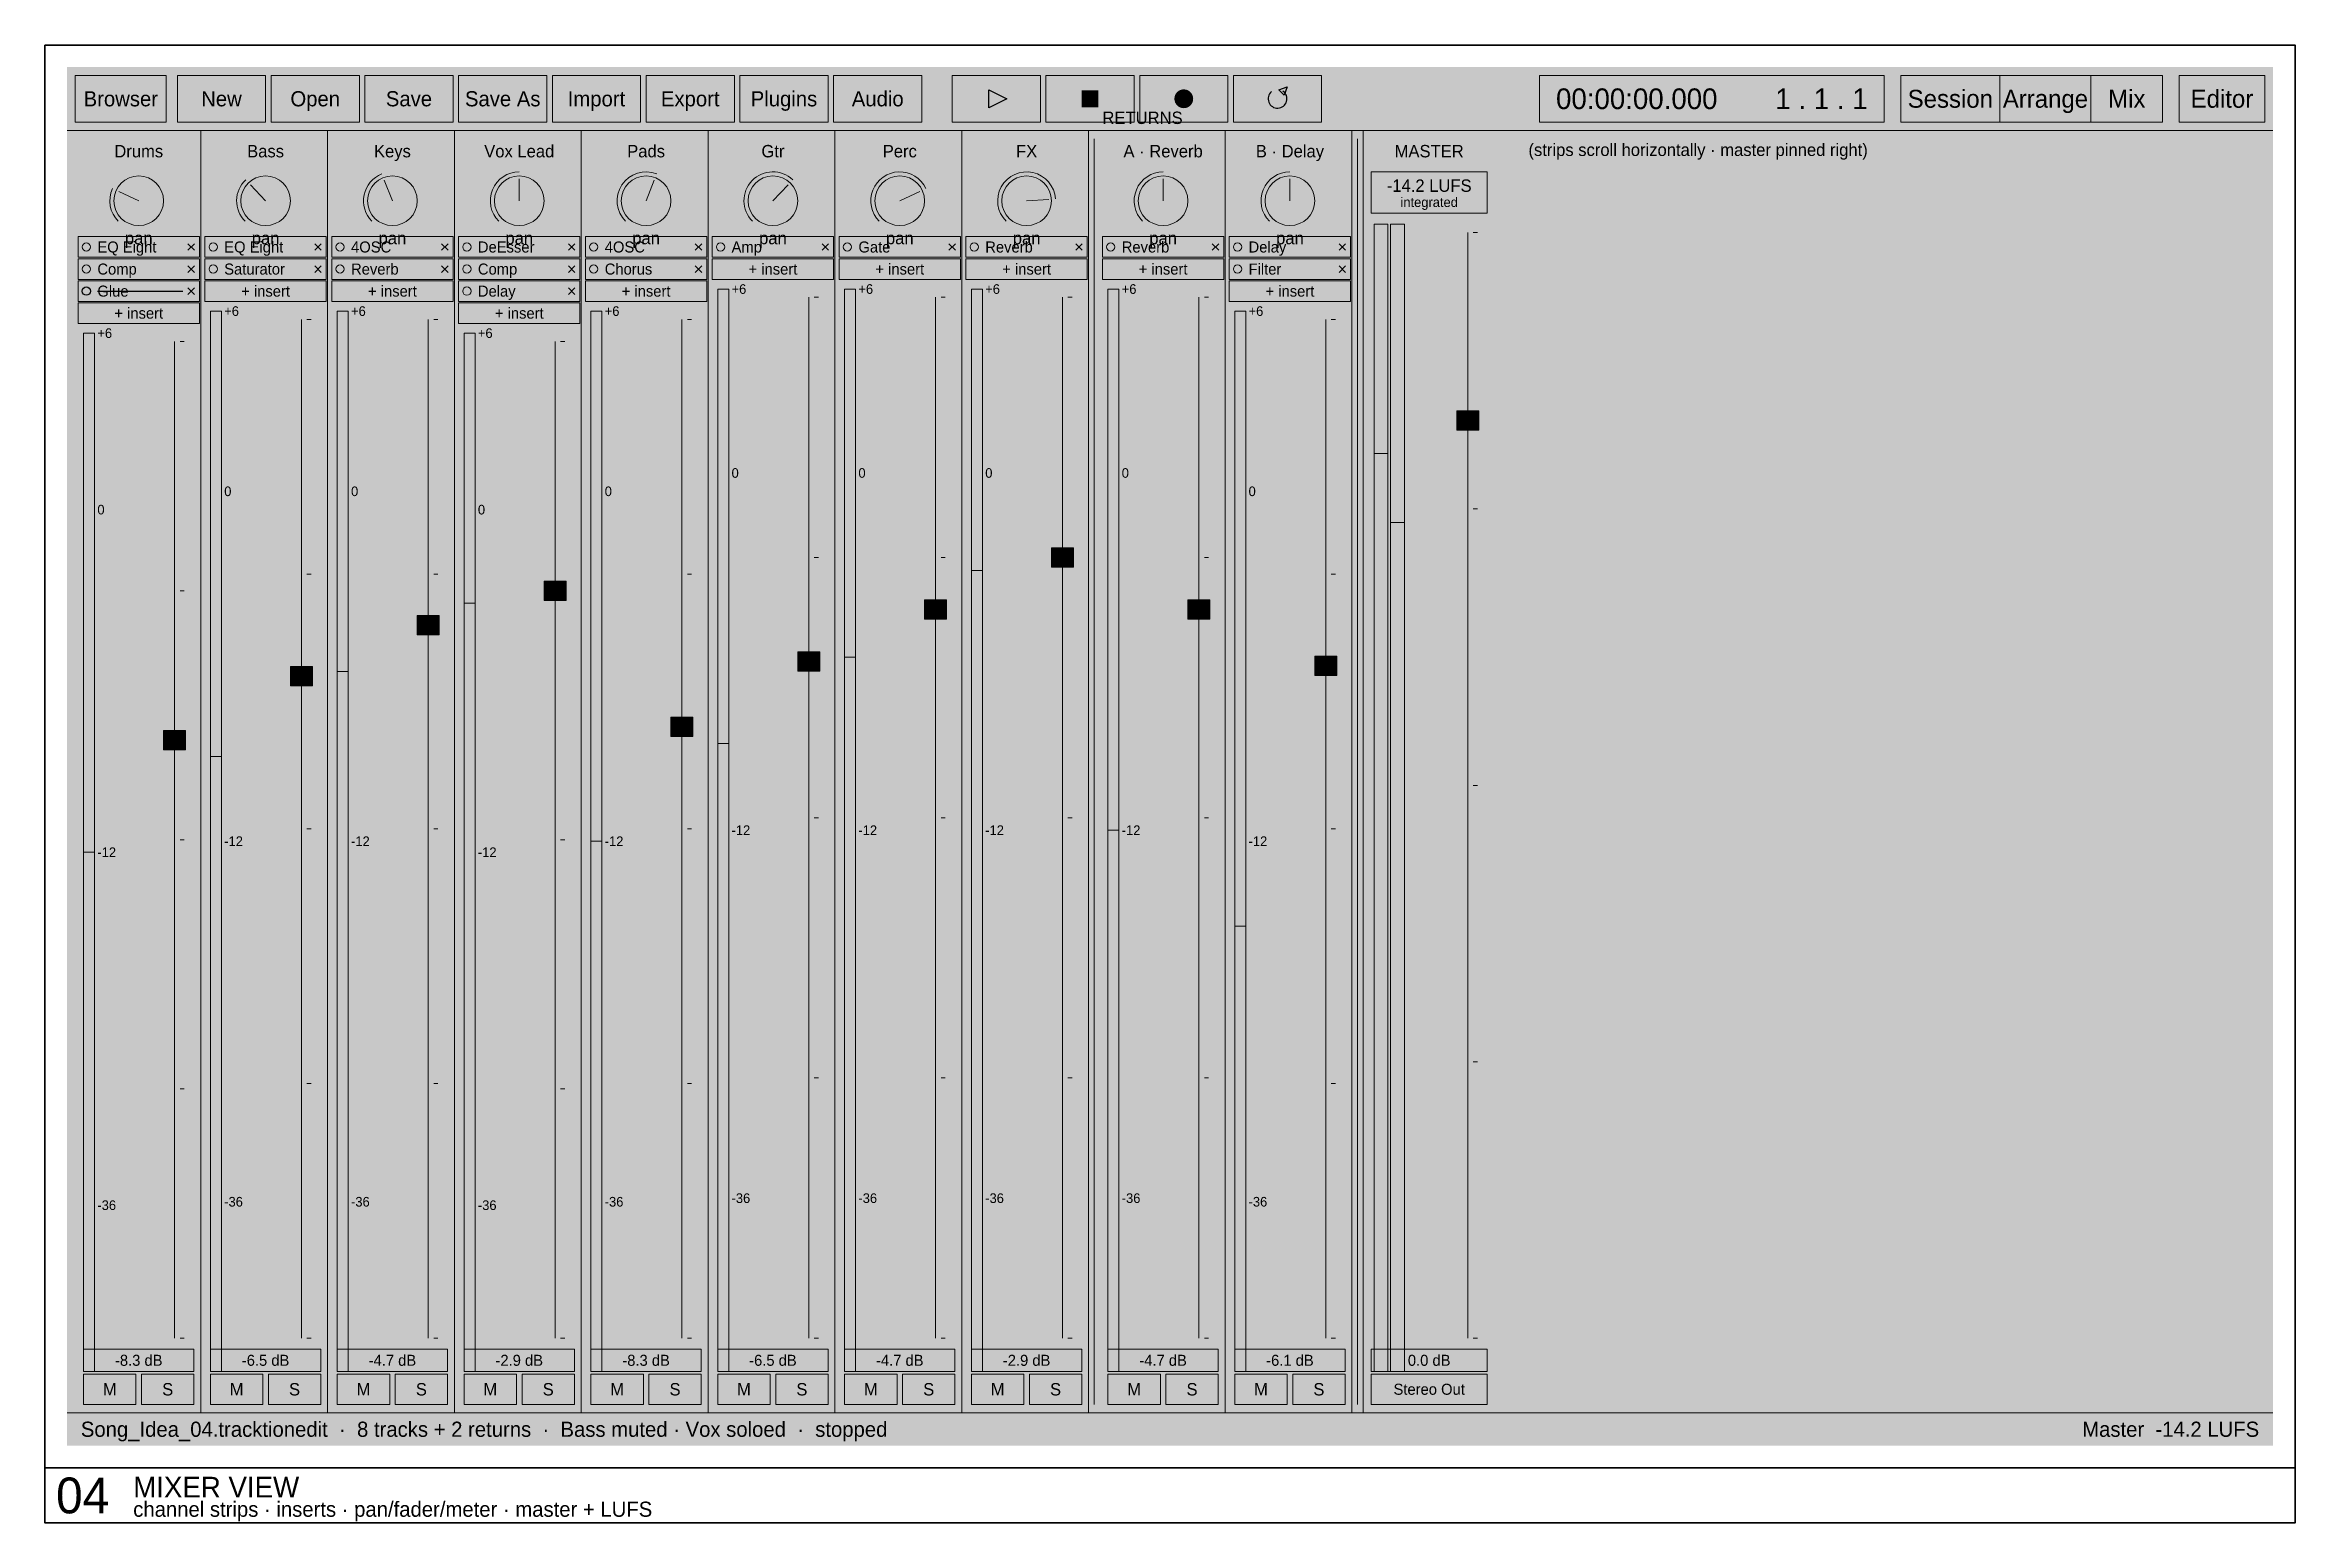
# Model space of a CAD drawing. Extents: x -16 to 3552, y -6016 to 16.
# Drawn here: x -16 to 1616, y -3536 to -2464 of the extents above; entities that cross this region are included whole.
import ezdxf
from ezdxf.enums import TextEntityAlignment as Align

# ---------------------------------------------------------------- set-up
doc = ezdxf.new("R2010")
doc.units = 0
for name, color, linetype, lineweight, true_color in [('FORGE-DIM', 7, 'Continuous', 9, 0x9aa2a8), ('FORGE-SHEET', 7, 'Continuous', 35, 0x9aa2a8), ('UI-ACCENT', 7, 'Continuous', 18, 0xe0902f), ('UI-CLIP', 7, 'Continuous', 13, 0x2d3135), ('UI-HAIRLINE', 7, 'Continuous', 9, 0x34383c), ('UI-RECORD', 7, 'Continuous', 18, 0xe24b4a)]:
    doc.layers.add(name, color=color, linetype=linetype, lineweight=lineweight, true_color=true_color)
for name, color, linetype, true_color in [('FORGE-TITLE', 7, 'Continuous', 0xd6d9dc), ('UI-METER', 7, 'Continuous', 0x57a963), ('UI-PANEL-BG', 7, 'Continuous', 0x232629), ('UI-RAISED', 7, 'Continuous', 0x2d3135), ('UI-SHELL-BG', 7, 'Continuous', 0x1a1c1e), ('UI-TEXT', 7, 'Continuous', 0xd6d9dc), ('UI-TEXT-SEC', 7, 'Continuous', 0x8a9095)]:
    doc.layers.add(name, color=color, linetype=linetype, true_color=true_color)

msp = doc.modelspace()

# ---------------------------------------------------------------- texts
at = {"layer": 'FORGE-DIM'}
msp.add_text('channel strips · inserts · pan/fader/meter · master + LUFS', height=11, dxfattribs=at).set_placement((48, -3526), align=Align.MIDDLE_LEFT)
at = {"layer": 'FORGE-TITLE'}
for s, height, p in [('04', 26, (-8, -3516)), ('MIXER VIEW', 15, (48, -3510))]:
    msp.add_text(s, height=height, dxfattribs=at).set_placement(p, align=Align.MIDDLE_LEFT)
at = {"layer": 'UI-ACCENT'}
msp.add_text('1 . 1 . 1', height=15, dxfattribs=at).set_placement((1306, -2503), align=Align.MIDDLE_RIGHT)
for s, height, p in [('MASTER', 9, (988, -2541)), ('+ insert', 8, (512, -2626.5)), ('+ insert', 8, (604, -2626.5)), ('+ insert', 8, (696, -2626.5)), ('+ insert', 8, (795, -2626.5)), ('+ insert', 8, (144, -2642.5)), ('+ insert', 8, (236, -2642.5)), ('+ insert', 8, (420, -2642.5)), ('+ insert', 8, (887, -2642.5)), ('+ insert', 8, (52, -2658.5)), ('+ insert', 8, (328, -2658.5))]:
    msp.add_text(s, height=height, dxfattribs=at).set_placement(p, align=Align.MIDDLE_CENTER)
at = {"layer": 'UI-TEXT'}
for s, height, p in [('Plugins', 11, (520, -2503)), ('Audio', 11, (588, -2503)), ('Session', 13, (1366, -2503)), ('Arrange', 13, (1435, -2503)), ('Editor', 13, (1563, -2503)), ('Browser', 11, (39, -2503)), ('New', 11, (112, -2503)), ('Open', 11, (180, -2503)), ('Save', 11, (248, -2503)), ('Save As', 11, (316, -2503)), ('Import', 11, (384, -2503)), ('Export', 11, (452, -2503)), ('Drums', 9, (52, -2541)), ('Bass', 9, (144, -2541)), ('Keys', 9, (236, -2541)), ('Vox Lead', 9, (328, -2541)), ('Pads', 9, (420, -2541)), ('Gtr', 9, (512, -2541)), ('Perc', 9, (604, -2541)), ('FX', 9, (696, -2541)), ('A · Reverb', 9, (795, -2541)), ('B · Delay', 9, (887, -2541)), ('-14.2 LUFS', 9, (988, -2566)), ('-8.3 dB', 8, (52, -3418)), ('-6.5 dB', 8, (144, -3418)), ('-4.7 dB', 8, (236, -3418)), ('-2.9 dB', 8, (328, -3418)), ('-8.3 dB', 8, (420, -3418)), ('-6.5 dB', 8, (512, -3418)), ('-4.7 dB', 8, (604, -3418)), ('-2.9 dB', 8, (696, -3418)), ('-4.7 dB', 8, (795, -3418)), ('-6.1 dB', 8, (887, -3418)), ('0.0 dB', 8, (988, -3418)), ('M', 9, (31, -3439)), ('S', 9, (73, -3439)), ('S', 9, (165, -3439)), ('M', 9, (215, -3439)), ('S', 9, (257, -3439)), ('M', 9, (307, -3439)), ('M', 9, (399, -3439)), ('S', 9, (441, -3439)), ('M', 9, (491, -3439)), ('S', 9, (533, -3439)), ('M', 9, (583, -3439)), ('S', 9, (625, -3439)), ('M', 9, (675, -3439)), ('S', 9, (717, -3439)), ('M', 9, (774, -3439)), ('S', 9, (816, -3439)), ('M', 9, (866, -3439)), ('S', 9, (908, -3439)), ('Stereo Out', 8, (988, -3439))]:
    msp.add_text(s, height=height, dxfattribs=at).set_placement(p, align=Align.MIDDLE_CENTER)
for s, height, p in [('00:00:00.000', 15, (1080, -2503)), ('EQ Eight', 8, (22, -2610.5)), ('EQ Eight', 8, (114, -2610.5)), ('4OSC', 8, (206, -2610.5)), ('DeEsser', 8, (298, -2610.5)), ('4OSC', 8, (390, -2610.5)), ('Amp', 8, (482, -2610.5)), ('Gate', 8, (574, -2610.5)), ('Reverb', 8, (666, -2610.5)), ('Reverb', 8, (765, -2610.5)), ('Delay', 8, (857, -2610.5)), ('Comp', 8, (22, -2626.5)), ('Saturator', 8, (114, -2626.5)), ('Reverb', 8, (206, -2626.5)), ('Comp', 8, (298, -2626.5)), ('Chorus', 8, (390, -2626.5)), ('Filter', 8, (857, -2626.5)), ('Delay', 8, (298, -2642.5))]:
    msp.add_text(s, height=height, dxfattribs=at).set_placement(p, align=Align.MIDDLE_LEFT)
at = {"layer": 'UI-TEXT', "true_color": 0x241600}
for s, height, p in [('Mix', 13, (1494, -2503)), ('M', 9, (123, -3439)), ('S', 9, (349, -3439))]:
    msp.add_text(s, height=height, dxfattribs=at).set_placement(p, align=Align.MIDDLE_CENTER)
at = {"layer": 'UI-TEXT-SEC'}
msp.add_text('RETURNS', height=9, dxfattribs=at).set_placement((751, -2524), align=Align.BOTTOM_LEFT)
for s, height, p in [('(strips scroll horizontally · master pinned right)', 9, (1060, -2540)), ('Glue', 8, (22, -2642.5)), ('+6', 7, (482, -2641)), ('+6', 7, (574, -2641)), ('+6', 7, (666, -2641)), ('+6', 7, (765, -2641)), ('+6', 7, (114, -2657)), ('+6', 7, (206, -2657)), ('+6', 7, (390, -2657)), ('+6', 7, (857, -2657)), ('+6', 7, (22, -2673)), ('+6', 7, (298, -2673)), ('0', 7, (482, -2774.4)), ('0', 7, (574, -2774.4)), ('0', 7, (666, -2774.4)), ('0', 7, (765, -2774.4)), ('0', 7, (114, -2787.7)), ('0', 7, (206, -2787.7)), ('0', 7, (390, -2787.7)), ('0', 7, (857, -2787.7)), ('0', 7, (22, -2801)), ('0', 7, (298, -2801)), ('-12', 7, (482, -3033.5)), ('-12', 7, (574, -3033.5)), ('-12', 7, (666, -3033.5)), ('-12', 7, (765, -3033.5)), ('-12', 7, (22, -3049.5)), ('-12', 7, (114, -3041.5)), ('-12', 7, (206, -3041.5)), ('-12', 7, (298, -3049.5)), ('-12', 7, (390, -3041.5)), ('-12', 7, (857, -3041.5)), ('-36', 7, (22, -3305.5)), ('-36', 7, (114, -3303)), ('-36', 7, (206, -3303)), ('-36', 7, (298, -3305.5)), ('-36', 7, (390, -3303)), ('-36', 7, (482, -3300.4)), ('-36', 7, (574, -3300.4)), ('-36', 7, (666, -3300.4)), ('-36', 7, (765, -3300.4)), ('-36', 7, (857, -3303)), ('Song_Idea_04.tracktionedit  ·  8 tracks + 2 returns  ·  Bass muted · Vox soloed  ·  stopped', 11, (10, -3468))]:
    msp.add_text(s, height=height, dxfattribs=at).set_placement(p, align=Align.MIDDLE_LEFT)
for s, height, p in [('integrated', 7, (988, -2578)), ('pan', 9, (52, -2604)), ('pan', 9, (144, -2604)), ('pan', 9, (236, -2604)), ('pan', 9, (328, -2604)), ('pan', 9, (420, -2604)), ('pan', 9, (512, -2604)), ('pan', 9, (604, -2604)), ('pan', 9, (696, -2604)), ('pan', 9, (795, -2604)), ('pan', 9, (887, -2604))]:
    msp.add_text(s, height=height, dxfattribs=at).set_placement(p, align=Align.MIDDLE_CENTER)
msp.add_text('Master  -14.2 LUFS', height=11, dxfattribs=at).set_placement((1590, -3468), align=Align.MIDDLE_RIGHT)

# ---------------------------------------------------------------- hatches: boundary and pattern name
at = {"layer": 'UI-ACCENT'}
h = msp.add_hatch(color=256, dxfattribs=at)
h.dxf.hatch_style = 1
h.paths.add_polyline_path([(1468, -2486), (1520, -2486), (1520, -2520), (1468, -2520)])
h = msp.add_hatch(color=256, dxfattribs=at)
h.dxf.hatch_style = 1
h.paths.add_polyline_path([(104, -3428), (142, -3428), (142, -3450), (104, -3450)])
h = msp.add_hatch(color=256, dxfattribs=at)
h.dxf.hatch_style = 1
h.paths.add_polyline_path([(330, -3428), (368, -3428), (368, -3450), (330, -3450)])
at = {"layer": 'UI-CLIP', "true_color": 0xc86e3c}
h = msp.add_hatch(color=7, dxfattribs=at)
h.dxf.hatch_style = 1
h.paths.add_polyline_path([(6, -2526), (98, -2526), (98, -2531), (6, -2531)])
at = {"layer": 'UI-CLIP', "true_color": 0x4e9aa6}
h = msp.add_hatch(color=7, dxfattribs=at)
h.dxf.hatch_style = 1
h.paths.add_polyline_path([(98, -2526), (190, -2526), (190, -2531), (98, -2531)])
at = {"layer": 'UI-CLIP', "true_color": 0x9a6fb0}
h = msp.add_hatch(color=7, dxfattribs=at)
h.dxf.hatch_style = 1
h.paths.add_polyline_path([(190, -2526), (282, -2526), (282, -2531), (190, -2531)])
at = {"layer": 'UI-CLIP', "true_color": 0x6fa855}
h = msp.add_hatch(color=7, dxfattribs=at)
h.dxf.hatch_style = 1
h.paths.add_polyline_path([(282, -2526), (374, -2526), (374, -2531), (282, -2531)])
at = {"layer": 'UI-CLIP', "true_color": 0xc95b6b}
h = msp.add_hatch(color=7, dxfattribs=at)
h.dxf.hatch_style = 1
h.paths.add_polyline_path([(374, -2526), (466, -2526), (466, -2531), (374, -2531)])
at = {"layer": 'UI-CLIP', "true_color": 0x5a86c4}
h = msp.add_hatch(color=7, dxfattribs=at)
h.dxf.hatch_style = 1
h.paths.add_polyline_path([(466, -2526), (558, -2526), (558, -2531), (466, -2531)])
at = {"layer": 'UI-CLIP', "true_color": 0xb7a04a}
h = msp.add_hatch(color=7, dxfattribs=at)
h.dxf.hatch_style = 1
h.paths.add_polyline_path([(558, -2526), (650, -2526), (650, -2531), (558, -2531)])
at = {"layer": 'UI-CLIP', "true_color": 0x7c8a95}
h = msp.add_hatch(color=7, dxfattribs=at)
h.dxf.hatch_style = 1
h.paths.add_polyline_path([(650, -2526), (742, -2526), (742, -2531), (650, -2531)])
h = msp.add_hatch(color=7, dxfattribs=at)
h.dxf.hatch_style = 1
h.paths.add_polyline_path([(749, -2526), (841, -2526), (841, -2531), (749, -2531)])
at = {"layer": 'UI-CLIP', "true_color": 0x5a86c4}
h = msp.add_hatch(color=7, dxfattribs=at)
h.dxf.hatch_style = 1
h.paths.add_polyline_path([(841, -2526), (933, -2526), (933, -2531), (841, -2531)])
at = {"layer": 'UI-CLIP', "true_color": 0xe0902f}
h = msp.add_hatch(color=7, dxfattribs=at)
h.dxf.hatch_style = 1
h.paths.add_polyline_path([(940, -2526), (1036, -2526), (1036, -2531), (940, -2531)])
at = {"layer": 'UI-METER', "true_color": 0x57a963}
h = msp.add_hatch(color=7, dxfattribs=at)
h.dxf.hatch_style = 1
h.paths.add_polyline_path([(949, -2876.9), (957, -2876.9), (957, -3426), (949, -3426)])
h = msp.add_hatch(color=7, dxfattribs=at)
h.dxf.hatch_style = 1
h.paths.add_polyline_path([(657, -2907.9), (663, -2907.9), (663, -3426), (657, -3426)])
h = msp.add_hatch(color=7, dxfattribs=at)
h.dxf.hatch_style = 1
h.paths.add_polyline_path([(289, -2929), (295, -2929), (295, -3426), (289, -3426)])
h = msp.add_hatch(color=7, dxfattribs=at)
h.dxf.hatch_style = 1
h.paths.add_polyline_path([(961, -2926.8), (969, -2926.8), (969, -3426), (961, -3426)])
h = msp.add_hatch(color=7, dxfattribs=at)
h.dxf.hatch_style = 1
h.paths.add_polyline_path([(565, -3002.1), (571, -3002.1), (571, -3426), (565, -3426)])
h = msp.add_hatch(color=7, dxfattribs=at)
h.dxf.hatch_style = 1
h.paths.add_polyline_path([(197, -3010.7), (203, -3010.7), (203, -3426), (197, -3426)])
h = msp.add_hatch(color=7, dxfattribs=at)
h.dxf.hatch_style = 1
h.paths.add_polyline_path([(473, -3096.3), (479, -3096.3), (479, -3426), (473, -3426)])
h = msp.add_hatch(color=7, dxfattribs=at)
h.dxf.hatch_style = 1
h.paths.add_polyline_path([(105, -3103), (111, -3103), (111, -3426), (105, -3426)])
h = msp.add_hatch(color=7, dxfattribs=at)
h.dxf.hatch_style = 1
h.paths.add_polyline_path([(381, -3195.3), (387, -3195.3), (387, -3426), (381, -3426)])
h = msp.add_hatch(color=7, dxfattribs=at)
h.dxf.hatch_style = 1
h.paths.add_polyline_path([(756, -3190.5), (762, -3190.5), (762, -3426), (756, -3426)])
h = msp.add_hatch(color=7, dxfattribs=at)
h.dxf.hatch_style = 1
h.paths.add_polyline_path([(13, -3200.1), (19, -3200.1), (19, -3426), (13, -3426)])
h = msp.add_hatch(color=7, dxfattribs=at)
h.dxf.hatch_style = 1
h.paths.add_polyline_path([(848, -3241.4), (854, -3241.4), (854, -3426), (848, -3426)])
at = {"layer": 'UI-PANEL-BG'}
h = msp.add_hatch(color=256, dxfattribs=at)
h.dxf.hatch_style = 1
h.paths.add_polyline_path([(0, -2480), (1600, -2480), (1600, -2526), (0, -2526)])
h = msp.add_hatch(color=256, dxfattribs=at)
h.dxf.hatch_style = 1
h.paths.add_polyline_path([(6, -2531), (98, -2531), (98, -2551), (6, -2551)])
h = msp.add_hatch(color=256, dxfattribs=at)
h.dxf.hatch_style = 1
h.paths.add_polyline_path([(98, -2531), (190, -2531), (190, -2551), (98, -2551)])
h = msp.add_hatch(color=256, dxfattribs=at)
h.dxf.hatch_style = 1
h.paths.add_polyline_path([(190, -2531), (282, -2531), (282, -2551), (190, -2551)])
h = msp.add_hatch(color=256, dxfattribs=at)
h.dxf.hatch_style = 1
h.paths.add_polyline_path([(282, -2531), (374, -2531), (374, -2551), (282, -2551)])
h = msp.add_hatch(color=256, dxfattribs=at)
h.dxf.hatch_style = 1
h.paths.add_polyline_path([(374, -2531), (466, -2531), (466, -2551), (374, -2551)])
h = msp.add_hatch(color=256, dxfattribs=at)
h.dxf.hatch_style = 1
h.paths.add_polyline_path([(466, -2531), (558, -2531), (558, -2551), (466, -2551)])
h = msp.add_hatch(color=256, dxfattribs=at)
h.dxf.hatch_style = 1
h.paths.add_polyline_path([(558, -2531), (650, -2531), (650, -2551), (558, -2551)])
h = msp.add_hatch(color=256, dxfattribs=at)
h.dxf.hatch_style = 1
h.paths.add_polyline_path([(650, -2531), (742, -2531), (742, -2551), (650, -2551)])
h = msp.add_hatch(color=256, dxfattribs=at)
h.dxf.hatch_style = 1
h.paths.add_polyline_path([(749, -2531), (841, -2531), (841, -2551), (749, -2551)])
h = msp.add_hatch(color=256, dxfattribs=at)
h.dxf.hatch_style = 1
h.paths.add_polyline_path([(841, -2531), (933, -2531), (933, -2551), (841, -2551)])
h = msp.add_hatch(color=256, dxfattribs=at)
h.dxf.hatch_style = 1
h.paths.add_polyline_path([(940, -2531), (1036, -2531), (1036, -2551), (940, -2551)])
h = msp.add_hatch(color=256, dxfattribs=at)
h.dxf.hatch_style = 1
h.paths.add_polyline_path([(946, -2556), (1030, -2556), (1030, -2586), (946, -2586)])
h = msp.add_hatch(color=256, dxfattribs=at)
h.dxf.hatch_style = 1
h.paths.add_polyline_path([(948, -2594), (958, -2594), (958, -3426), (948, -3426)])
h = msp.add_hatch(color=256, dxfattribs=at)
h.dxf.hatch_style = 1
h.paths.add_polyline_path([(960, -2594), (970, -2594), (970, -3426), (960, -3426)])
h = msp.add_hatch(color=256, dxfattribs=at)
h.dxf.hatch_style = 1
h.paths.add_polyline_path([(8, -2603), (96, -2603), (96, -2618), (8, -2618)])
h = msp.add_hatch(color=256, dxfattribs=at)
h.dxf.hatch_style = 1
h.paths.add_polyline_path([(100, -2603), (188, -2603), (188, -2618), (100, -2618)])
h = msp.add_hatch(color=256, dxfattribs=at)
h.dxf.hatch_style = 1
h.paths.add_polyline_path([(192, -2603), (280, -2603), (280, -2618), (192, -2618)])
h = msp.add_hatch(color=256, dxfattribs=at)
h.dxf.hatch_style = 1
h.paths.add_polyline_path([(284, -2603), (372, -2603), (372, -2618), (284, -2618)])
h = msp.add_hatch(color=256, dxfattribs=at)
h.dxf.hatch_style = 1
h.paths.add_polyline_path([(376, -2603), (464, -2603), (464, -2618), (376, -2618)])
h = msp.add_hatch(color=256, dxfattribs=at)
h.dxf.hatch_style = 1
h.paths.add_polyline_path([(468, -2603), (556, -2603), (556, -2618), (468, -2618)])
h = msp.add_hatch(color=256, dxfattribs=at)
h.dxf.hatch_style = 1
h.paths.add_polyline_path([(560, -2603), (648, -2603), (648, -2618), (560, -2618)])
h = msp.add_hatch(color=256, dxfattribs=at)
h.dxf.hatch_style = 1
h.paths.add_polyline_path([(652, -2603), (740, -2603), (740, -2618), (652, -2618)])
h = msp.add_hatch(color=256, dxfattribs=at)
h.dxf.hatch_style = 1
h.paths.add_polyline_path([(751, -2603), (839, -2603), (839, -2618), (751, -2618)])
h = msp.add_hatch(color=256, dxfattribs=at)
h.dxf.hatch_style = 1
h.paths.add_polyline_path([(843, -2603), (931, -2603), (931, -2618), (843, -2618)])
h = msp.add_hatch(color=256, dxfattribs=at)
h.dxf.hatch_style = 1
h.paths.add_polyline_path([(8, -2619), (96, -2619), (96, -2634), (8, -2634)])
h = msp.add_hatch(color=256, dxfattribs=at)
h.dxf.hatch_style = 1
h.paths.add_polyline_path([(100, -2619), (188, -2619), (188, -2634), (100, -2634)])
h = msp.add_hatch(color=256, dxfattribs=at)
h.dxf.hatch_style = 1
h.paths.add_polyline_path([(192, -2619), (280, -2619), (280, -2634), (192, -2634)])
h = msp.add_hatch(color=256, dxfattribs=at)
h.dxf.hatch_style = 1
h.paths.add_polyline_path([(284, -2619), (372, -2619), (372, -2634), (284, -2634)])
h = msp.add_hatch(color=256, dxfattribs=at)
h.dxf.hatch_style = 1
h.paths.add_polyline_path([(376, -2619), (464, -2619), (464, -2634), (376, -2634)])
h = msp.add_hatch(color=256, dxfattribs=at)
h.dxf.hatch_style = 1
h.paths.add_polyline_path([(843, -2619), (931, -2619), (931, -2634), (843, -2634)])
h = msp.add_hatch(color=256, dxfattribs=at)
h.dxf.hatch_style = 1
h.paths.add_polyline_path([(8, -2635), (96, -2635), (96, -2650), (8, -2650)])
h = msp.add_hatch(color=256, dxfattribs=at)
h.dxf.hatch_style = 1
h.paths.add_polyline_path([(284, -2635), (372, -2635), (372, -2650), (284, -2650)])
h = msp.add_hatch(color=256, dxfattribs=at)
h.dxf.hatch_style = 1
h.paths.add_polyline_path([(472, -2641), (480, -2641), (480, -3426), (472, -3426)])
h = msp.add_hatch(color=256, dxfattribs=at)
h.dxf.hatch_style = 1
h.paths.add_polyline_path([(564, -2641), (572, -2641), (572, -3426), (564, -3426)])
h = msp.add_hatch(color=256, dxfattribs=at)
h.dxf.hatch_style = 1
h.paths.add_polyline_path([(656, -2641), (664, -2641), (664, -3426), (656, -3426)])
h = msp.add_hatch(color=256, dxfattribs=at)
h.dxf.hatch_style = 1
h.paths.add_polyline_path([(755, -2641), (763, -2641), (763, -3426), (755, -3426)])
h = msp.add_hatch(color=256, dxfattribs=at)
h.dxf.hatch_style = 1
h.paths.add_polyline_path([(104, -2657), (112, -2657), (112, -3426), (104, -3426)])
h = msp.add_hatch(color=256, dxfattribs=at)
h.dxf.hatch_style = 1
h.paths.add_polyline_path([(196, -2657), (204, -2657), (204, -3426), (196, -3426)])
h = msp.add_hatch(color=256, dxfattribs=at)
h.dxf.hatch_style = 1
h.paths.add_polyline_path([(380, -2657), (388, -2657), (388, -3426), (380, -3426)])
h = msp.add_hatch(color=256, dxfattribs=at)
h.dxf.hatch_style = 1
h.paths.add_polyline_path([(847, -2657), (855, -2657), (855, -3426), (847, -3426)])
h = msp.add_hatch(color=256, dxfattribs=at)
h.dxf.hatch_style = 1
h.paths.add_polyline_path([(12, -2673), (20, -2673), (20, -3426), (12, -3426)])
h = msp.add_hatch(color=256, dxfattribs=at)
h.dxf.hatch_style = 1
h.paths.add_polyline_path([(288, -2673), (296, -2673), (296, -3426), (288, -3426)])
h = msp.add_hatch(color=256, dxfattribs=at)
h.dxf.hatch_style = 1
h.paths.add_polyline_path([(0, -3456), (1600, -3456), (1600, -3480), (0, -3480)])
at = {"layer": 'UI-RAISED'}
h = msp.add_hatch(color=256, dxfattribs=at)
h.dxf.hatch_style = 1
h.paths.add_polyline_path([(6, -2486), (72, -2486), (72, -2520), (6, -2520)])
h = msp.add_hatch(color=256, dxfattribs=at)
h.dxf.hatch_style = 1
h.paths.add_polyline_path([(80, -2486), (144, -2486), (144, -2520), (80, -2520)])
h = msp.add_hatch(color=256, dxfattribs=at)
h.dxf.hatch_style = 1
h.paths.add_polyline_path([(148, -2486), (212, -2486), (212, -2520), (148, -2520)])
h = msp.add_hatch(color=256, dxfattribs=at)
h.dxf.hatch_style = 1
h.paths.add_polyline_path([(216, -2486), (280, -2486), (280, -2520), (216, -2520)])
h = msp.add_hatch(color=256, dxfattribs=at)
h.dxf.hatch_style = 1
h.paths.add_polyline_path([(284, -2486), (348, -2486), (348, -2520), (284, -2520)])
h = msp.add_hatch(color=256, dxfattribs=at)
h.dxf.hatch_style = 1
h.paths.add_polyline_path([(352, -2486), (416, -2486), (416, -2520), (352, -2520)])
h = msp.add_hatch(color=256, dxfattribs=at)
h.dxf.hatch_style = 1
h.paths.add_polyline_path([(420, -2486), (484, -2486), (484, -2520), (420, -2520)])
h = msp.add_hatch(color=256, dxfattribs=at)
h.dxf.hatch_style = 1
h.paths.add_polyline_path([(488, -2486), (552, -2486), (552, -2520), (488, -2520)])
h = msp.add_hatch(color=256, dxfattribs=at)
h.dxf.hatch_style = 1
h.paths.add_polyline_path([(556, -2486), (620, -2486), (620, -2520), (556, -2520)])
h = msp.add_hatch(color=256, dxfattribs=at)
h.dxf.hatch_style = 1
h.paths.add_polyline_path([(642, -2486), (706, -2486), (706, -2520), (642, -2520)])
h = msp.add_hatch(color=256, dxfattribs=at)
h.dxf.hatch_style = 1
h.paths.add_polyline_path([(710, -2486), (774, -2486), (774, -2520), (710, -2520)])
h = msp.add_hatch(color=256, dxfattribs=at)
h.dxf.hatch_style = 1
h.paths.add_polyline_path([(778, -2486), (842, -2486), (842, -2520), (778, -2520)])
h = msp.add_hatch(color=256, dxfattribs=at)
h.dxf.hatch_style = 1
h.paths.add_polyline_path([(846, -2486), (910, -2486), (910, -2520), (846, -2520)])
h = msp.add_hatch(color=256, dxfattribs=at)
h.dxf.hatch_style = 1
h.paths.add_polyline_path([(1068, -2486), (1318, -2486), (1318, -2520), (1068, -2520)])
h = msp.add_hatch(color=256, dxfattribs=at)
h.dxf.hatch_style = 1
h.paths.add_polyline_path([(1330, -2486), (1402, -2486), (1402, -2520), (1330, -2520)])
h = msp.add_hatch(color=256, dxfattribs=at)
h.dxf.hatch_style = 1
h.paths.add_polyline_path([(1402, -2486), (1468, -2486), (1468, -2520), (1402, -2520)])
h = msp.add_hatch(color=256, dxfattribs=at)
h.dxf.hatch_style = 1
h.paths.add_polyline_path([(1532, -2486), (1594, -2486), (1594, -2520), (1532, -2520)])
h = msp.add_hatch(color=256, dxfattribs=at)
h.dxf.hatch_style = 1
edge = h.paths.add_edge_path()
edge.add_arc((52, -2577), 18, 0, 360)
h = msp.add_hatch(color=256, dxfattribs=at)
h.dxf.hatch_style = 1
edge = h.paths.add_edge_path()
edge.add_arc((144, -2577), 18, 0, 360)
h = msp.add_hatch(color=256, dxfattribs=at)
h.dxf.hatch_style = 1
edge = h.paths.add_edge_path()
edge.add_arc((236, -2577), 18, 0, 360)
h = msp.add_hatch(color=256, dxfattribs=at)
h.dxf.hatch_style = 1
edge = h.paths.add_edge_path()
edge.add_arc((328, -2577), 18, 0, 360)
h = msp.add_hatch(color=256, dxfattribs=at)
h.dxf.hatch_style = 1
edge = h.paths.add_edge_path()
edge.add_arc((420, -2577), 18, 0, 360)
h = msp.add_hatch(color=256, dxfattribs=at)
h.dxf.hatch_style = 1
edge = h.paths.add_edge_path()
edge.add_arc((512, -2577), 18, 0, 360)
h = msp.add_hatch(color=256, dxfattribs=at)
h.dxf.hatch_style = 1
edge = h.paths.add_edge_path()
edge.add_arc((604, -2577), 18, 0, 360)
h = msp.add_hatch(color=256, dxfattribs=at)
h.dxf.hatch_style = 1
edge = h.paths.add_edge_path()
edge.add_arc((696, -2577), 18, 0, 360)
h = msp.add_hatch(color=256, dxfattribs=at)
h.dxf.hatch_style = 1
edge = h.paths.add_edge_path()
edge.add_arc((795, -2577), 18, 0, 360)
h = msp.add_hatch(color=256, dxfattribs=at)
h.dxf.hatch_style = 1
edge = h.paths.add_edge_path()
edge.add_arc((887, -2577), 18, 0, 360)
h = msp.add_hatch(color=256, dxfattribs=at)
h.dxf.hatch_style = 1
h.paths.add_polyline_path([(468, -2619), (556, -2619), (556, -2634), (468, -2634)])
h = msp.add_hatch(color=256, dxfattribs=at)
h.dxf.hatch_style = 1
h.paths.add_polyline_path([(560, -2619), (648, -2619), (648, -2634), (560, -2634)])
h = msp.add_hatch(color=256, dxfattribs=at)
h.dxf.hatch_style = 1
h.paths.add_polyline_path([(652, -2619), (740, -2619), (740, -2634), (652, -2634)])
h = msp.add_hatch(color=256, dxfattribs=at)
h.dxf.hatch_style = 1
h.paths.add_polyline_path([(751, -2619), (839, -2619), (839, -2634), (751, -2634)])
h = msp.add_hatch(color=256, dxfattribs=at)
h.dxf.hatch_style = 1
h.paths.add_polyline_path([(100, -2635), (188, -2635), (188, -2650), (100, -2650)])
h = msp.add_hatch(color=256, dxfattribs=at)
h.dxf.hatch_style = 1
h.paths.add_polyline_path([(192, -2635), (280, -2635), (280, -2650), (192, -2650)])
h = msp.add_hatch(color=256, dxfattribs=at)
h.dxf.hatch_style = 1
h.paths.add_polyline_path([(376, -2635), (464, -2635), (464, -2650), (376, -2650)])
h = msp.add_hatch(color=256, dxfattribs=at)
h.dxf.hatch_style = 1
h.paths.add_polyline_path([(843, -2635), (931, -2635), (931, -2650), (843, -2650)])
h = msp.add_hatch(color=256, dxfattribs=at)
h.dxf.hatch_style = 1
h.paths.add_polyline_path([(8, -2651), (96, -2651), (96, -2666), (8, -2666)])
h = msp.add_hatch(color=256, dxfattribs=at)
h.dxf.hatch_style = 1
h.paths.add_polyline_path([(284, -2651), (372, -2651), (372, -2666), (284, -2666)])
h = msp.add_hatch(color=256, dxfattribs=at)
h.dxf.hatch_style = 1
h.paths.add_polyline_path([(1008, -2729.3), (1024, -2729.3), (1024, -2743.3), (1008, -2743.3)])
h = msp.add_hatch(color=256, dxfattribs=at)
h.dxf.hatch_style = 1
h.paths.add_polyline_path([(714, -2828.8), (730, -2828.8), (730, -2842.8), (714, -2842.8)])
h = msp.add_hatch(color=256, dxfattribs=at)
h.dxf.hatch_style = 1
h.paths.add_polyline_path([(346, -2852.8), (362, -2852.8), (362, -2866.8), (346, -2866.8)])
h = msp.add_hatch(color=256, dxfattribs=at)
h.dxf.hatch_style = 1
h.paths.add_polyline_path([(622, -2866.5), (638, -2866.5), (638, -2880.5), (622, -2880.5)])
h = msp.add_hatch(color=256, dxfattribs=at)
h.dxf.hatch_style = 1
h.paths.add_polyline_path([(813, -2866.5), (829, -2866.5), (829, -2880.5), (813, -2880.5)])
h = msp.add_hatch(color=256, dxfattribs=at)
h.dxf.hatch_style = 1
h.paths.add_polyline_path([(254, -2877.7), (270, -2877.7), (270, -2891.7), (254, -2891.7)])
h = msp.add_hatch(color=256, dxfattribs=at)
h.dxf.hatch_style = 1
h.paths.add_polyline_path([(530, -2904.2), (546, -2904.2), (546, -2918.2), (530, -2918.2)])
h = msp.add_hatch(color=256, dxfattribs=at)
h.dxf.hatch_style = 1
h.paths.add_polyline_path([(162, -2914.7), (178, -2914.7), (178, -2928.7), (162, -2928.7)])
h = msp.add_hatch(color=256, dxfattribs=at)
h.dxf.hatch_style = 1
h.paths.add_polyline_path([(905, -2907.3), (921, -2907.3), (921, -2921.3), (905, -2921.3)])
h = msp.add_hatch(color=256, dxfattribs=at)
h.dxf.hatch_style = 1
h.paths.add_polyline_path([(438, -2951.6), (454, -2951.6), (454, -2965.6), (438, -2965.6)])
h = msp.add_hatch(color=256, dxfattribs=at)
h.dxf.hatch_style = 1
h.paths.add_polyline_path([(70, -2961.2), (86, -2961.2), (86, -2975.2), (70, -2975.2)])
h = msp.add_hatch(color=256, dxfattribs=at)
h.dxf.hatch_style = 1
h.paths.add_polyline_path([(12, -3410), (92, -3410), (92, -3426), (12, -3426)])
h = msp.add_hatch(color=256, dxfattribs=at)
h.dxf.hatch_style = 1
h.paths.add_polyline_path([(104, -3410), (184, -3410), (184, -3426), (104, -3426)])
h = msp.add_hatch(color=256, dxfattribs=at)
h.dxf.hatch_style = 1
h.paths.add_polyline_path([(196, -3410), (276, -3410), (276, -3426), (196, -3426)])
h = msp.add_hatch(color=256, dxfattribs=at)
h.dxf.hatch_style = 1
h.paths.add_polyline_path([(288, -3410), (368, -3410), (368, -3426), (288, -3426)])
h = msp.add_hatch(color=256, dxfattribs=at)
h.dxf.hatch_style = 1
h.paths.add_polyline_path([(380, -3410), (460, -3410), (460, -3426), (380, -3426)])
h = msp.add_hatch(color=256, dxfattribs=at)
h.dxf.hatch_style = 1
h.paths.add_polyline_path([(472, -3410), (552, -3410), (552, -3426), (472, -3426)])
h = msp.add_hatch(color=256, dxfattribs=at)
h.dxf.hatch_style = 1
h.paths.add_polyline_path([(564, -3410), (644, -3410), (644, -3426), (564, -3426)])
h = msp.add_hatch(color=256, dxfattribs=at)
h.dxf.hatch_style = 1
h.paths.add_polyline_path([(656, -3410), (736, -3410), (736, -3426), (656, -3426)])
h = msp.add_hatch(color=256, dxfattribs=at)
h.dxf.hatch_style = 1
h.paths.add_polyline_path([(755, -3410), (835, -3410), (835, -3426), (755, -3426)])
h = msp.add_hatch(color=256, dxfattribs=at)
h.dxf.hatch_style = 1
h.paths.add_polyline_path([(847, -3410), (927, -3410), (927, -3426), (847, -3426)])
h = msp.add_hatch(color=256, dxfattribs=at)
h.dxf.hatch_style = 1
h.paths.add_polyline_path([(946, -3410), (1030, -3410), (1030, -3426), (946, -3426)])
h = msp.add_hatch(color=256, dxfattribs=at)
h.dxf.hatch_style = 1
h.paths.add_polyline_path([(12, -3428), (50, -3428), (50, -3450), (12, -3450)])
h = msp.add_hatch(color=256, dxfattribs=at)
h.dxf.hatch_style = 1
h.paths.add_polyline_path([(54, -3428), (92, -3428), (92, -3450), (54, -3450)])
h = msp.add_hatch(color=256, dxfattribs=at)
h.dxf.hatch_style = 1
h.paths.add_polyline_path([(146, -3428), (184, -3428), (184, -3450), (146, -3450)])
h = msp.add_hatch(color=256, dxfattribs=at)
h.dxf.hatch_style = 1
h.paths.add_polyline_path([(196, -3428), (234, -3428), (234, -3450), (196, -3450)])
h = msp.add_hatch(color=256, dxfattribs=at)
h.dxf.hatch_style = 1
h.paths.add_polyline_path([(238, -3428), (276, -3428), (276, -3450), (238, -3450)])
h = msp.add_hatch(color=256, dxfattribs=at)
h.dxf.hatch_style = 1
h.paths.add_polyline_path([(288, -3428), (326, -3428), (326, -3450), (288, -3450)])
h = msp.add_hatch(color=256, dxfattribs=at)
h.dxf.hatch_style = 1
h.paths.add_polyline_path([(380, -3428), (418, -3428), (418, -3450), (380, -3450)])
h = msp.add_hatch(color=256, dxfattribs=at)
h.dxf.hatch_style = 1
h.paths.add_polyline_path([(422, -3428), (460, -3428), (460, -3450), (422, -3450)])
h = msp.add_hatch(color=256, dxfattribs=at)
h.dxf.hatch_style = 1
h.paths.add_polyline_path([(472, -3428), (510, -3428), (510, -3450), (472, -3450)])
h = msp.add_hatch(color=256, dxfattribs=at)
h.dxf.hatch_style = 1
h.paths.add_polyline_path([(514, -3428), (552, -3428), (552, -3450), (514, -3450)])
h = msp.add_hatch(color=256, dxfattribs=at)
h.dxf.hatch_style = 1
h.paths.add_polyline_path([(564, -3428), (602, -3428), (602, -3450), (564, -3450)])
h = msp.add_hatch(color=256, dxfattribs=at)
h.dxf.hatch_style = 1
h.paths.add_polyline_path([(606, -3428), (644, -3428), (644, -3450), (606, -3450)])
h = msp.add_hatch(color=256, dxfattribs=at)
h.dxf.hatch_style = 1
h.paths.add_polyline_path([(656, -3428), (694, -3428), (694, -3450), (656, -3450)])
h = msp.add_hatch(color=256, dxfattribs=at)
h.dxf.hatch_style = 1
h.paths.add_polyline_path([(698, -3428), (736, -3428), (736, -3450), (698, -3450)])
h = msp.add_hatch(color=256, dxfattribs=at)
h.dxf.hatch_style = 1
h.paths.add_polyline_path([(755, -3428), (793, -3428), (793, -3450), (755, -3450)])
h = msp.add_hatch(color=256, dxfattribs=at)
h.dxf.hatch_style = 1
h.paths.add_polyline_path([(797, -3428), (835, -3428), (835, -3450), (797, -3450)])
h = msp.add_hatch(color=256, dxfattribs=at)
h.dxf.hatch_style = 1
h.paths.add_polyline_path([(847, -3428), (885, -3428), (885, -3450), (847, -3450)])
h = msp.add_hatch(color=256, dxfattribs=at)
h.dxf.hatch_style = 1
h.paths.add_polyline_path([(889, -3428), (927, -3428), (927, -3450), (889, -3450)])
h = msp.add_hatch(color=256, dxfattribs=at)
h.dxf.hatch_style = 1
h.paths.add_polyline_path([(946, -3428), (1030, -3428), (1030, -3450), (946, -3450)])
at = {"layer": 'UI-RECORD'}
h = msp.add_hatch(color=256, dxfattribs=at)
h.dxf.hatch_style = 1
edge = h.paths.add_edge_path()
edge.add_arc((810, -2503), 6.82, 0, 360)
at = {"layer": 'UI-SHELL-BG'}
h = msp.add_hatch(color=256, dxfattribs=at)
h.dxf.hatch_style = 1
h.paths.add_polyline_path([(0, -2526), (1600, -2526), (1600, -3456), (0, -3456)])
at = {"layer": 'UI-TEXT'}
h = msp.add_hatch(color=256, dxfattribs=at)
h.dxf.hatch_style = 1
h.paths.add_polyline_path([(736, -2496.9), (748.1, -2496.9), (748.1, -2509.1), (736, -2509.1)])

# ---------------------------------------------------------------- linework, layer by layer
at = {"layer": 'FORGE-SHEET'}
msp.add_line((-16, -3496), (1616, -3496), dxfattribs=at)
msp.add_lwpolyline([(-16, -2464), (1616, -2464), (1616, -3536), (-16, -3536)], close=True, dxfattribs=at)
at = {"layer": 'UI-ACCENT'}
for p, q in [((236, -2577), (230.1, -2562.1)), ((328, -2577), (328, -2561)), ((420, -2577), (425.9, -2562.1)), ((795, -2577), (795, -2561)), ((887, -2577), (887, -2561)), ((52, -2577), (37.5, -2570.2)), ((144, -2577), (133, -2565.3)), ((512, -2577), (523, -2565.3)), ((604, -2577), (618.5, -2570.2)), ((696, -2577), (712, -2576)), ((1009, -2736.3), (1023, -2736.3)), ((948, -2760.4), (958, -2760.4)), ((960, -2810.3), (970, -2810.3)), ((715, -2835.8), (729, -2835.8)), ((656, -2845.1), (664, -2845.1)), ((288, -2868.8), (296, -2868.8)), ((347, -2859.8), (361, -2859.8)), ((255, -2884.7), (269, -2884.7)), ((623, -2873.5), (637, -2873.5)), ((814, -2873.5), (828, -2873.5)), ((196, -2918.5), (204, -2918.5)), ((531, -2911.2), (545, -2911.2)), ((564, -2907.9), (572, -2907.9)), ((906, -2914.3), (920, -2914.3)), ((163, -2921.7), (177, -2921.7)), ((71, -2968.2), (85, -2968.2)), ((439, -2958.6), (453, -2958.6)), ((104, -2980), (112, -2980)), ((472, -2970.7), (480, -2970.7)), ((755, -3033.5), (763, -3033.5)), ((12, -3049.5), (20, -3049.5)), ((380, -3041.5), (388, -3041.5)), ((847, -3103), (855, -3103))]:
    msp.add_line(p, q, dxfattribs=at)
for points in [[(1008, -2729.3), (1024, -2729.3), (1024, -2743.3), (1008, -2743.3)], [(714, -2828.8), (730, -2828.8), (730, -2842.8), (714, -2842.8)], [(346, -2852.8), (362, -2852.8), (362, -2866.8), (346, -2866.8)], [(622, -2866.5), (638, -2866.5), (638, -2880.5), (622, -2880.5)], [(813, -2866.5), (829, -2866.5), (829, -2880.5), (813, -2880.5)], [(254, -2877.7), (270, -2877.7), (270, -2891.7), (254, -2891.7)], [(530, -2904.2), (546, -2904.2), (546, -2918.2), (530, -2918.2)], [(162, -2914.7), (178, -2914.7), (178, -2928.7), (162, -2928.7)], [(905, -2907.3), (921, -2907.3), (921, -2921.3), (905, -2921.3)], [(438, -2951.6), (454, -2951.6), (454, -2965.6), (438, -2965.6)], [(70, -2961.2), (86, -2961.2), (86, -2975.2), (70, -2975.2)]]:
    msp.add_lwpolyline(points, close=True, dxfattribs=at)
for centre in [(14, -2610.5), (106, -2610.5), (198, -2610.5), (290, -2610.5), (382, -2610.5), (474, -2610.5), (566, -2610.5), (658, -2610.5), (757, -2610.5), (849, -2610.5), (14, -2626.5), (106, -2626.5), (198, -2626.5), (290, -2626.5), (382, -2626.5), (849, -2626.5), (290, -2642.5)]:
    msp.add_circle(centre, 3, dxfattribs=at)
for centre, start in [((144, -2577), 133.2), ((236, -2577), 111.6), ((328, -2577), 90), ((420, -2577), 68.4), ((512, -2577), 46.8), ((604, -2577), 25.2), ((696, -2577), 3.6), ((795, -2577), 90), ((887, -2577), 90), ((52, -2577), 154.8)]:
    msp.add_arc(centre, 21, start, 225, dxfattribs=at)
at = {"layer": 'UI-HAIRLINE'}
for p, q in [((0, -2526), (1600, -2526)), ((97, -2526), (97, -3456)), ((189, -2526), (189, -3456)), ((281, -2526), (281, -3456)), ((373, -2526), (373, -3456)), ((465, -2526), (465, -3456)), ((557, -2526), (557, -3456)), ((649, -2526), (649, -3456)), ((741, -2526), (741, -3456)), ((840, -2526), (840, -3456)), ((932, -2526), (932, -3456)), ((940, -2526), (940, -3456)), ((745, -2532), (745, -3450)), ((936, -2532), (936, -3450)), ((1016, -2600), (1016, -3402)), ((1020, -2600), (1023, -2600)), ((538, -2647), (538, -3402)), ((542, -2647), (545, -2647)), ((630, -2647), (630, -3402)), ((634, -2647), (637, -2647)), ((722, -2647), (722, -3402)), ((726, -2647), (729, -2647)), ((821, -2647), (821, -3402)), ((825, -2647), (828, -2647)), ((170, -2663), (170, -3402)), ((174, -2663), (177, -2663)), ((262, -2663), (262, -3402)), ((266, -2663), (269, -2663)), ((446, -2663), (446, -3402)), ((450, -2663), (453, -2663)), ((913, -2663), (913, -3402)), ((917, -2663), (920, -2663)), ((78, -2679), (78, -3402)), ((82, -2679), (85, -2679)), ((354, -2679), (354, -3402)), ((358, -2679), (361, -2679)), ((1020, -2800.5), (1023, -2800.5)), ((542, -2835.8), (545, -2835.8)), ((634, -2835.8), (637, -2835.8)), ((726, -2835.8), (729, -2835.8)), ((825, -2835.8), (828, -2835.8)), ((174, -2847.8), (177, -2847.8)), ((266, -2847.8), (269, -2847.8)), ((450, -2847.8), (453, -2847.8)), ((917, -2847.8), (920, -2847.8)), ((82, -2859.8), (85, -2859.8)), ((358, -2859.8), (361, -2859.8)), ((1020, -3001), (1023, -3001)), ((174, -3032.5), (177, -3032.5)), ((266, -3032.5), (269, -3032.5)), ((450, -3032.5), (453, -3032.5)), ((542, -3024.5), (545, -3024.5)), ((634, -3024.5), (637, -3024.5)), ((726, -3024.5), (729, -3024.5)), ((825, -3024.5), (828, -3024.5)), ((917, -3032.5), (920, -3032.5)), ((82, -3040.5), (85, -3040.5)), ((358, -3040.5), (361, -3040.5)), ((542, -3213.2), (545, -3213.2)), ((634, -3213.2), (637, -3213.2)), ((726, -3213.2), (729, -3213.2)), ((825, -3213.2), (828, -3213.2)), ((1020, -3201.5), (1023, -3201.5)), ((82, -3221.2), (85, -3221.2)), ((174, -3217.2), (177, -3217.2)), ((266, -3217.2), (269, -3217.2)), ((358, -3221.2), (361, -3221.2)), ((450, -3217.2), (453, -3217.2)), ((917, -3217.2), (920, -3217.2)), ((82, -3402), (85, -3402)), ((174, -3402), (177, -3402)), ((266, -3402), (269, -3402)), ((358, -3402), (361, -3402)), ((450, -3402), (453, -3402)), ((542, -3402), (545, -3402)), ((634, -3402), (637, -3402)), ((726, -3402), (729, -3402)), ((825, -3402), (828, -3402)), ((917, -3402), (920, -3402)), ((1020, -3402), (1023, -3402)), ((0, -3456), (1600, -3456))]:
    msp.add_line(p, q, dxfattribs=at)
for points in [[(6, -2486), (72, -2486), (72, -2520), (6, -2520)], [(80, -2486), (144, -2486), (144, -2520), (80, -2520)], [(148, -2486), (212, -2486), (212, -2520), (148, -2520)], [(216, -2486), (280, -2486), (280, -2520), (216, -2520)], [(284, -2486), (348, -2486), (348, -2520), (284, -2520)], [(352, -2486), (416, -2486), (416, -2520), (352, -2520)], [(420, -2486), (484, -2486), (484, -2520), (420, -2520)], [(488, -2486), (552, -2486), (552, -2520), (488, -2520)], [(556, -2486), (620, -2486), (620, -2520), (556, -2520)], [(642, -2486), (706, -2486), (706, -2520), (642, -2520)], [(710, -2486), (774, -2486), (774, -2520), (710, -2520)], [(778, -2486), (842, -2486), (842, -2520), (778, -2520)], [(846, -2486), (910, -2486), (910, -2520), (846, -2520)], [(1068, -2486), (1318, -2486), (1318, -2520), (1068, -2520)], [(1330, -2486), (1402, -2486), (1402, -2520), (1330, -2520)], [(1402, -2486), (1468, -2486), (1468, -2520), (1402, -2520)], [(1468, -2486), (1520, -2486), (1520, -2520), (1468, -2520)], [(1532, -2486), (1594, -2486), (1594, -2520), (1532, -2520)], [(946, -2556), (1030, -2556), (1030, -2586), (946, -2586)], [(948, -2594), (958, -2594), (958, -3426), (948, -3426)], [(960, -2594), (970, -2594), (970, -3426), (960, -3426)], [(8, -2603), (96, -2603), (96, -2618), (8, -2618)], [(100, -2603), (188, -2603), (188, -2618), (100, -2618)], [(192, -2603), (280, -2603), (280, -2618), (192, -2618)], [(284, -2603), (372, -2603), (372, -2618), (284, -2618)], [(376, -2603), (464, -2603), (464, -2618), (376, -2618)], [(468, -2603), (556, -2603), (556, -2618), (468, -2618)], [(560, -2603), (648, -2603), (648, -2618), (560, -2618)], [(652, -2603), (740, -2603), (740, -2618), (652, -2618)], [(751, -2603), (839, -2603), (839, -2618), (751, -2618)], [(843, -2603), (931, -2603), (931, -2618), (843, -2618)], [(8, -2619), (96, -2619), (96, -2634), (8, -2634)], [(100, -2619), (188, -2619), (188, -2634), (100, -2634)], [(192, -2619), (280, -2619), (280, -2634), (192, -2634)], [(284, -2619), (372, -2619), (372, -2634), (284, -2634)], [(376, -2619), (464, -2619), (464, -2634), (376, -2634)], [(468, -2619), (556, -2619), (556, -2634), (468, -2634)], [(560, -2619), (648, -2619), (648, -2634), (560, -2634)], [(652, -2619), (740, -2619), (740, -2634), (652, -2634)], [(751, -2619), (839, -2619), (839, -2634), (751, -2634)], [(843, -2619), (931, -2619), (931, -2634), (843, -2634)], [(8, -2635), (96, -2635), (96, -2650), (8, -2650)], [(100, -2635), (188, -2635), (188, -2650), (100, -2650)], [(192, -2635), (280, -2635), (280, -2650), (192, -2650)], [(284, -2635), (372, -2635), (372, -2650), (284, -2650)], [(376, -2635), (464, -2635), (464, -2650), (376, -2650)], [(472, -2641), (480, -2641), (480, -3426), (472, -3426)], [(564, -2641), (572, -2641), (572, -3426), (564, -3426)], [(656, -2641), (664, -2641), (664, -3426), (656, -3426)], [(755, -2641), (763, -2641), (763, -3426), (755, -3426)], [(843, -2635), (931, -2635), (931, -2650), (843, -2650)], [(8, -2651), (96, -2651), (96, -2666), (8, -2666)], [(104, -2657), (112, -2657), (112, -3426), (104, -3426)], [(196, -2657), (204, -2657), (204, -3426), (196, -3426)], [(284, -2651), (372, -2651), (372, -2666), (284, -2666)], [(380, -2657), (388, -2657), (388, -3426), (380, -3426)], [(847, -2657), (855, -2657), (855, -3426), (847, -3426)], [(12, -2673), (20, -2673), (20, -3426), (12, -3426)], [(288, -2673), (296, -2673), (296, -3426), (288, -3426)], [(12, -3410), (92, -3410), (92, -3426), (12, -3426)], [(104, -3410), (184, -3410), (184, -3426), (104, -3426)], [(196, -3410), (276, -3410), (276, -3426), (196, -3426)], [(288, -3410), (368, -3410), (368, -3426), (288, -3426)], [(380, -3410), (460, -3410), (460, -3426), (380, -3426)], [(472, -3410), (552, -3410), (552, -3426), (472, -3426)], [(564, -3410), (644, -3410), (644, -3426), (564, -3426)], [(656, -3410), (736, -3410), (736, -3426), (656, -3426)], [(755, -3410), (835, -3410), (835, -3426), (755, -3426)], [(847, -3410), (927, -3410), (927, -3426), (847, -3426)], [(946, -3410), (1030, -3410), (1030, -3426), (946, -3426)], [(12, -3428), (50, -3428), (50, -3450), (12, -3450)], [(54, -3428), (92, -3428), (92, -3450), (54, -3450)], [(104, -3428), (142, -3428), (142, -3450), (104, -3450)], [(146, -3428), (184, -3428), (184, -3450), (146, -3450)], [(196, -3428), (234, -3428), (234, -3450), (196, -3450)], [(238, -3428), (276, -3428), (276, -3450), (238, -3450)], [(288, -3428), (326, -3428), (326, -3450), (288, -3450)], [(330, -3428), (368, -3428), (368, -3450), (330, -3450)], [(380, -3428), (418, -3428), (418, -3450), (380, -3450)], [(422, -3428), (460, -3428), (460, -3450), (422, -3450)], [(472, -3428), (510, -3428), (510, -3450), (472, -3450)], [(514, -3428), (552, -3428), (552, -3450), (514, -3450)], [(564, -3428), (602, -3428), (602, -3450), (564, -3450)], [(606, -3428), (644, -3428), (644, -3450), (606, -3450)], [(656, -3428), (694, -3428), (694, -3450), (656, -3450)], [(698, -3428), (736, -3428), (736, -3450), (698, -3450)], [(755, -3428), (793, -3428), (793, -3450), (755, -3450)], [(797, -3428), (835, -3428), (835, -3450), (797, -3450)], [(847, -3428), (885, -3428), (885, -3450), (847, -3450)], [(889, -3428), (927, -3428), (927, -3450), (889, -3450)], [(946, -3428), (1030, -3428), (1030, -3450), (946, -3450)]]:
    msp.add_lwpolyline(points, close=True, dxfattribs=at)
for centre in [(52, -2577), (144, -2577), (236, -2577), (328, -2577), (420, -2577), (512, -2577), (604, -2577), (696, -2577), (795, -2577), (887, -2577)]:
    msp.add_circle(centre, 18, dxfattribs=at)
at = {"layer": 'UI-TEXT'}
for points in [[(668.5, -2496.4), (681.7, -2503), (668.5, -2509.6)], [(878.9, -2496.4), (884.9, -2494.4), (882.9, -2500.4)]]:
    msp.add_lwpolyline(points, close=True, dxfattribs=at)
msp.add_arc((878, -2503), 6.82, 130, 55, dxfattribs=at)
at = {"layer": 'UI-TEXT-SEC'}
for p, q in [((87.6, -2608.1), (92.4, -2612.9)), ((87.6, -2612.9), (92.4, -2608.1)), ((179.6, -2608.1), (184.4, -2612.9)), ((179.6, -2612.9), (184.4, -2608.1)), ((271.6, -2608.1), (276.4, -2612.9)), ((271.6, -2612.9), (276.4, -2608.1)), ((363.6, -2608.1), (368.4, -2612.9)), ((363.6, -2612.9), (368.4, -2608.1)), ((455.6, -2608.1), (460.4, -2612.9)), ((455.6, -2612.9), (460.4, -2608.1)), ((547.6, -2608.1), (552.4, -2612.9)), ((547.6, -2612.9), (552.4, -2608.1)), ((639.6, -2608.1), (644.4, -2612.9)), ((639.6, -2612.9), (644.4, -2608.1)), ((731.6, -2608.1), (736.4, -2612.9)), ((731.6, -2612.9), (736.4, -2608.1)), ((830.6, -2608.1), (835.4, -2612.9)), ((830.6, -2612.9), (835.4, -2608.1)), ((922.6, -2608.1), (927.4, -2612.9)), ((922.6, -2612.9), (927.4, -2608.1)), ((87.6, -2624.1), (92.4, -2628.9)), ((87.6, -2628.9), (92.4, -2624.1)), ((179.6, -2624.1), (184.4, -2628.9)), ((179.6, -2628.9), (184.4, -2624.1)), ((271.6, -2624.1), (276.4, -2628.9)), ((271.6, -2628.9), (276.4, -2624.1)), ((363.6, -2624.1), (368.4, -2628.9)), ((363.6, -2628.9), (368.4, -2624.1)), ((455.6, -2624.1), (460.4, -2628.9)), ((455.6, -2628.9), (460.4, -2624.1)), ((922.6, -2624.1), (927.4, -2628.9)), ((922.6, -2628.9), (927.4, -2624.1)), ((22, -2642.5), (84, -2642.5)), ((87.6, -2640.1), (92.4, -2644.9)), ((87.6, -2644.9), (92.4, -2640.1)), ((363.6, -2640.1), (368.4, -2644.9)), ((363.6, -2644.9), (368.4, -2640.1))]:
    msp.add_line(p, q, dxfattribs=at)
msp.add_circle((14, -2642.5), 3, dxfattribs=at)

msp.set_redraw_order([(e.dxf.handle, doc.entitydb.next_handle()) for e in msp.query("TEXT MTEXT ATTDEF DIMENSION ARC_DIMENSION")])  # texts and dimensions are drawn at this point

doc.saveas('drawing.dxf')
